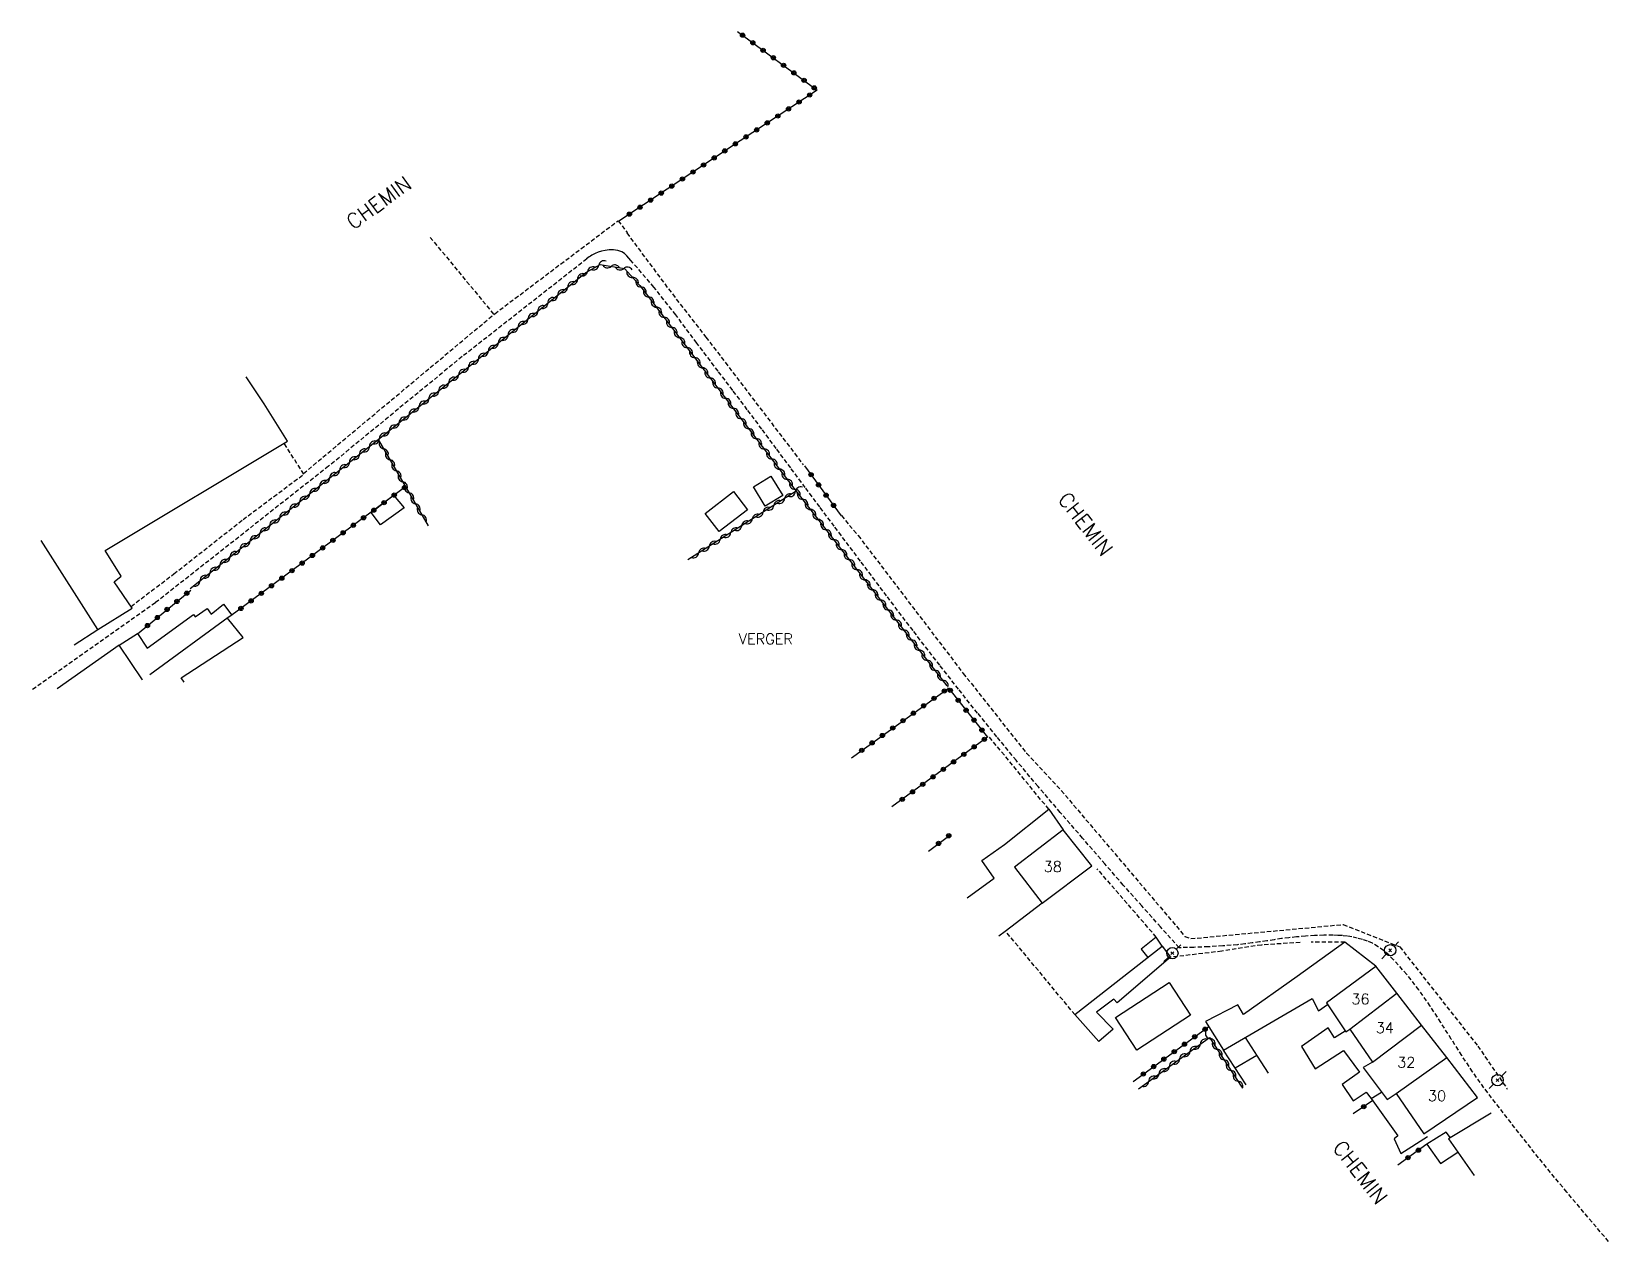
# Model space of a CAD drawing. Header units: millimetres. Extents: x 128208 to 129000, y 141060 to 142000.
# Drawn here: x 128528.6 to 128714.7, y 141478.1 to 141620.9 of the extents above; entities that cross this region are included whole.
import ezdxf
from ezdxf.enums import TextEntityAlignment as Align

# ---------------------------------------------------------------- set-up
doc = ezdxf.new("R2010")
doc.units = ezdxf.units.MM
doc.linetypes.add('DASHED', pattern=[0.75, 0.5, -0.25])
doc.layers.get('0').update_dxf_attribs({"linetype": 'CONTINUOUS'})
for name, color, linetype in [('W0070', 7, 'DASHED'), ('W0101', 7, 'CONTINUOUS'), ('W0104', 1, 'CONTINUOUS'), ('W0112', 1, 'DASHED'), ('W0310', 3, 'CONTINUOUS'), ('W0323', 7, 'CONTINUOUS'), ('W0473', 7, 'CONTINUOUS'), ('W0984', 7, 'CONTINUOUS'), ('W0989', 7, 'CONTINUOUS'), ('W0991', 7, 'CONTINUOUS'), ('W1102', 7, 'CONTINUOUS')]:
    doc.layers.add(name, color=color, linetype=linetype)
doc.styles.get("Standard").update_dxf_attribs({"font": 'romans.shx', "width": 0.85})

msp = doc.modelspace()

# ---------------------------------------------------------------- texts
at = {"layer": 'W0984'}
msp.add_text('VERGER', height=1.25, dxfattribs=at).set_placement((128615.29, 141549.21), align=Align.MIDDLE_CENTER)
at = {"layer": 'W0989'}
for rotation, p in [(36.0582, (128569.6, 141600.69)), (307.7692, (128653, 141562.76)), (307.7692, (128685.41, 141486.27))]:
    msp.add_text('CHEMIN', height=1.75, rotation=rotation, dxfattribs=at).set_placement(p, align=Align.MIDDLE_CENTER)
at = {"layer": 'W0991'}
for s, p in [('38', (128649.14, 141522.35)), ('36', (128685.44, 141506.73)), ('34', (128688.32, 141503.34)), ('32', (128690.85, 141499.26)), ('30', (128694.48, 141495.31))]:
    msp.add_text(s, height=1.25, dxfattribs=at).set_placement(p, align=Align.MIDDLE_CENTER)

# ---------------------------------------------------------------- blocks, each defined once
blk = doc.blocks.new('T473')
for p, q in [((-0.166667, 0.166667), (0.166667, -0.166667)), ((-0.166667, -0.166667), (0.166667, 0.166667)), ((0.500001, 0.500001), (1.000002, 1.000002)), ((-1.000002, -1.000002), (-0.500001, -0.500001))]:
    blk.add_line(p, q)
blk.add_ellipse((0, 0), major_axis=(0.471405, 0.471405), ratio=1, start_param=5.4977871438, end_param=11.780972451)
blk = doc.blocks.new('t310o')
at = {"color": 0, "linetype": 'Continuous'}
for centre, start, end in [((-0.5, 0.38), 216.8699, 323.1304), ((0.5, -0.37), 36.8699, 143.1303)]:
    blk.add_arc(centre, 0.625, start, end, dxfattribs=at)
blk = doc.blocks.new('t323o')
at = {"color": 0, "linetype": 'Continuous'}
for radius in [0.25, 0.15]:
    blk.add_circle((0, 0), radius, dxfattribs=at)

# ---------------------------------------------------------------- linework, layer by layer
at = {"layer": 'W0070'}
for points in [[(128594.15, 141594.05), (128579.46, 141582.53), (128563.69, 141569.58), (128543.26, 141553.49), (128528.64, 141543.15)], [(128664.05, 141512.78), (128661.85, 141515.24), (128659.65, 141517.71), (128657.46, 141520.18), (128655.29, 141522.67), (128652.65, 141525.71), (128650.02, 141528.75), (128647.4, 141531.81), (128644.82, 141534.89), (128642.53, 141537.68), (128640.26, 141540.47), (128638.02, 141543.29), (128635.8, 141546.12), (128632.65, 141550.19), (128629.54, 141554.29), (128626.45, 141558.4), (128623.36, 141562.5), (128621.64, 141564.79), (128619.93, 141567.08), (128618.22, 141569.38), (128616.52, 141571.67), (128614.81, 141573.97), (128613.1, 141576.26), (128611.38, 141578.54), (128609.64, 141580.81), (128607.14, 141584.12), (128604.65, 141587.44), (128602.08, 141590.71), (128599.37, 141593.86), (128599.13, 141594.14), (128598.89, 141594.43), (128598.61, 141594.7), (128598.28, 141594.9), (128597.8, 141595.05), (128597.3, 141595.11), (128596.81, 141595.1), (128596.32, 141595.05), (128595.91, 141594.97), (128595.51, 141594.84), (128595.13, 141594.67), (128594.76, 141594.49), (128594.6, 141594.39), (128594.44, 141594.29), (128594.29, 141594.17), (128594.14, 141594.05)], [(128714.71, 141478.12), (128709.78, 141483.95), (128706.46, 141488), (128703.21, 141492.11), (128700.02, 141496.26), (128698.67, 141498.14), (128697.4, 141500.06), (128696.16, 141502.01), (128694.93, 141503.96), (128693.67, 141505.9), (128692.34, 141507.8), (128690.91, 141509.63), (128689.36, 141511.37), (128688.79, 141511.93), (128688.18, 141512.44), (128687.54, 141512.9), (128686.85, 141513.3), (128686.27, 141513.56), (128685.67, 141513.76), (128685.06, 141513.92), (128684.44, 141514.05), (128683.89, 141514.14), (128683.32, 141514.21), (128682.76, 141514.24), (128682.2, 141514.26), (128681.12, 141514.26), (128680.04, 141514.22), (128678.96, 141514.14), (128677.89, 141514.05), (128677.01, 141513.96), (128676.14, 141513.85), (128675.27, 141513.73), (128674.4, 141513.59), (128673.54, 141513.46), (128672.67, 141513.34), (128671.8, 141513.23), (128670.92, 141513.14), (128669.21, 141513), (128667.49, 141512.89), (128665.77, 141512.82), (128664.05, 141512.78)]]:
    msp.add_lwpolyline(points, dxfattribs=at)
at = {"layer": 'W0101'}
for points in [[(128533.69, 141548.51), (128536.45, 141550.32), (128529.78, 141560.81), (128529.78, 141560.81)], [(128541.73, 141544.39), (128541.73, 141544.39), (128539, 141548.49), (128531.68, 141543.32)], [(128650.36, 141526.68), (128644.61, 141522.28), (128647.87, 141518.02)], [(128653.74, 141522.46), (128650.35, 141526.67)], [(128647.87, 141518.02), (128653.74, 141522.46)], [(128687.27, 141510.58), (128681.43, 141506.27), (128683.71, 141502.87), (128684.18, 141503.18)], [(128689.73, 141507.41), (128687.27, 141510.6)], [(128692.66, 141503.63), (128689.73, 141507.41)], [(128684.18, 141503.18), (128686.85, 141499.27)], [(128695.62, 141499.81), (128692.66, 141503.63)], [(128686.85, 141499.27), (128685.78, 141498.64), (128688.58, 141494.89), (128689.66, 141495.6)], [(128699.25, 141495.11), (128695.62, 141499.81)], [(128689.66, 141495.6), (128689.66, 141495.6), (128692.93, 141490.82), (128699.25, 141495.11)], [(128700.88, 141493.25), (128695.84, 141490.22), (128698.88, 141485.91)]]:
    msp.add_lwpolyline(points, dxfattribs=at)
at = {"layer": 'W0104'}
for points in [[(128536.45, 141550.32), (128540.52, 141552.85), (128538.41, 141555.95), (128539.2, 141556.62), (128537.32, 141559.66), (128558.86, 141572.54), (128556.09, 141576.95), (128553.98, 141580.14)], [(128539, 141548.49), (128541.14, 141549.86), (128542.3, 141548.14), (128547.76, 141552.09), (128547.94, 141551.83), (128549.35, 141552.81), (128549.83, 141552.15), (128551.31, 141553.32), (128552.27, 141552), (128551.86, 141551.73), (128542.6, 141544.97)], [(128546.64, 141544.12), (128546.3, 141544.61), (128553.62, 141549.4), (128551.76, 141551.66)], [(128639.05, 141518.65), (128642.21, 141521), (128640.77, 141523.06), (128643.43, 141524.94), (128648.66, 141529.12), (128650.36, 141526.68)], [(128647.87, 141518.02), (128643.51, 141514.7), (128642.76, 141514.16)], [(128662.03, 141512.95), (128661.34, 141514.04), (128659.58, 141512.62), (128660.37, 141511.64)], [(128687.27, 141510.6), (128683.61, 141513.44), (128677.97, 141509.37), (128671.64, 141504.91), (128670.96, 141506.05), (128667.17, 141504.09), (128669.3, 141500.7), (128679.74, 141506.78), (128680.48, 141505.35), (128681.55, 141506.1)], [(128683.66, 141502.94), (128682.39, 141502.13), (128681.65, 141503.34), (128678.47, 141501.13), (128680.11, 141498.49), (128683.43, 141500.64), (128685.32, 141498.1), (128683.27, 141496.63), (128684.6, 141494.72), (128686.13, 141495.73), (128686.72, 141495.01), (128687.93, 141495.75)], [(128671.96, 141496.6), (128669.3, 141500.7)], [(128671.86, 141502.2), (128673.25, 141500), (128674.56, 141497.98)], [(128673.2, 141500.08), (128670.68, 141498.57)], [(128686.72, 141495.01), (128689.86, 141490.6), (128689.42, 141490.25), (128690.19, 141488.51), (128693.37, 141490.52)], [(128696.06, 141490.36), (128695.56, 141491.01), (128693.26, 141489.62), (128694.87, 141487.32), (128696.95, 141488.64)]]:
    msp.add_lwpolyline(points, dxfattribs=at)
for points in [[(128615.88, 141568.42), (128617.29, 141566.13), (128615.22, 141564.86), (128613.82, 141567.16)], [(128568.73, 141564.13), (128571.35, 141566.16), (128572.62, 141564.67), (128569.83, 141562.68)], [(128613.13, 141564.45), (128609.77, 141561.87), (128608.11, 141564.02), (128611.47, 141566.61)], [(128663.03, 141511.65), (128656.73, 141506.29), (128656.33, 141506.73), (128654.31, 141505.18), (128656.27, 141503.19), (128654.57, 141501.7), (128651.75, 141504.89), (128662.05, 141512.96)], [(128665.39, 141504.82), (128659.06, 141500.7), (128656.56, 141504.54), (128662.89, 141508.66)]]:
    msp.add_lwpolyline(points, close=True, dxfattribs=at)
at = {"layer": 'W0112'}
for points in [[(128560.73, 141568.73), (128583.29, 141587.57), (128597.85, 141598.55), (128598.94, 141597.16), (128598.88, 141597.11), (128603.8, 141590.5), (128608.21, 141584.83), (128619.7, 141569.76)], [(128575.68, 141596.59), (128583.2, 141587.5)], [(128540.38, 141553.05), (128545.43, 141556.88), (128553.6, 141563.3), (128560.77, 141568.65), (128558.44, 141572.29)], [(128624.2, 141563.76), (128626.18, 141561.4), (128638.57, 141545.15), (128646.03, 141535.73), (128646.04, 141535.74), (128650.15, 141531.32), (128664.74, 141514.12), (128665.45, 141513.85), (128683.42, 141515.52), (128690.08, 141512.88), (128699.29, 141501.18), (128702.77, 141496.1), (128702.77, 141496.1)], [(128648.66, 141529.12), (128641.6, 141537.72)], [(128661.34, 141514.04), (128654.39, 141522.08)], [(128651.75, 141504.89), (128643.57, 141514.74)], [(128678.32, 141513.41), (128673.75, 141513.1), (128669.08, 141512.37), (128663.03, 141511.65)], [(128683.62, 141513.44), (128679.63, 141513.42)]]:
    msp.add_lwpolyline(points, dxfattribs=at)
at = {"layer": 'W0310'}
for points in [[(128547.36, 141555.15), (128569.55, 141572.75), (128594.04, 141592.44), (128595.72, 141593.38), (128598.59, 141592.9), (128600.42, 141590.92), (128618.71, 141566.85), (128636.66, 141543.68)], [(128569.55, 141572.75), (128575.44, 141562.56)], [(128618.85, 141566.63), (128606.09, 141558.56)], [(128659.24, 141496.15), (128667.64, 141502.19), (128671.45, 141496.33)]]:
    msp.add_lwpolyline(points, dxfattribs=at)
at = {"layer": 'W0323'}
for points in [[(128611.95, 141620.87), (128621.35, 141613.97), (128612.25, 141607.99), (128597.94, 141598.5)], [(128619.84, 141569.65), (128624.17, 141563.75)], [(128572.75, 141567.14), (128562.25, 141559.4), (128552.14, 141551.92)], [(128541.16, 141549.83), (128547.43, 141554.98)], [(128625.38, 141535.2), (128636.83, 141543.42)], [(128636.83, 141543.42), (128641.43, 141537.63), (128630.17, 141529.4)], [(128634.47, 141524.19), (128637.14, 141526.19)], [(128658.61, 141496.99), (128667.55, 141503.49)], [(128686.89, 141494.75), (128684.59, 141493.18)], [(128693.26, 141489.6), (128689.85, 141487.12)]]:
    msp.add_lwpolyline(points, dxfattribs=at)
at = {"layer": 'W1102'}
for points in [[(128684.18, 141503.18), (128689.73, 141507.41)], [(128686.85, 141499.27), (128692.66, 141503.63)], [(128689.66, 141495.6), (128695.62, 141499.81)]]:
    msp.add_lwpolyline(points, dxfattribs=at)

# ---------------------------------------------------------------- block references
at = {"layer": 'W0310'}
for p, rotation in [((128595.57, 141593.29), 28.99972033416887), ((128597.03, 141593.16), 350.4955533149265), ((128593.07, 141591.66), 38.81499764781766), ((128594.26, 141592.57), 28.99972033416887), ((128598.51, 141592.91), 350.4955533149265), ((128599.55, 141591.85), 312.747787123302), ((128600.55, 141590.74), 307.2395427076599), ((128590.73, 141589.78), 38.81499764781766), ((128591.9, 141590.72), 38.81499764781766), ((128601.46, 141589.54), 307.2395427076599), ((128588.39, 141587.9), 38.81499764781766), ((128589.56, 141588.84), 38.81499764781766), ((128602.37, 141588.35), 307.2395427076599), ((128603.28, 141587.16), 307.2395427076599), ((128586.05, 141586.02), 38.81499764781766), ((128587.22, 141586.96), 38.81499764781766), ((128604.18, 141585.96), 307.2395427076599), ((128583.72, 141584.14), 38.81499764781766), ((128584.88, 141585.08), 38.81499764781766), ((128605.09, 141584.77), 307.2395427076599), ((128606, 141583.57), 307.2395427076599), ((128581.38, 141582.26), 38.81499764781766), ((128582.55, 141583.2), 38.81499764781766), ((128606.91, 141582.38), 307.2395427076599), ((128579.04, 141580.38), 38.81499764781766), ((128580.21, 141581.32), 38.81499764781766), ((128607.82, 141581.19), 307.2395427076599), ((128608.72, 141579.99), 307.2395427076599), ((128576.7, 141578.5), 38.81499764781766), ((128577.87, 141579.44), 38.81499764781766), ((128609.63, 141578.8), 307.2395427076599), ((128574.36, 141576.62), 38.81499764781766), ((128575.53, 141577.56), 38.81499764781766), ((128610.54, 141577.6), 307.2395427076599), ((128611.45, 141576.41), 307.2395427076599), ((128572.03, 141574.74), 38.81499764781766), ((128573.2, 141575.68), 38.81499764781766), ((128612.35, 141575.21), 307.2395427076599), ((128613.26, 141574.02), 307.2395427076599), ((128569.69, 141572.86), 38.81499764781766), ((128570.86, 141573.8), 38.81499764781766), ((128614.17, 141572.83), 307.2395427076599), ((128567.34, 141570.99), 38.40515640505598), ((128568.52, 141571.92), 38.40515640505598), ((128570.19, 141571.65), 300.035862929965), ((128570.94, 141570.35), 300.035862929965), ((128615.08, 141571.63), 307.2395427076599), ((128615.99, 141570.44), 307.2395427076599), ((128564.99, 141569.13), 38.40515640505598), ((128566.16, 141570.06), 38.40515640505598), ((128571.69, 141569.05), 300.035862929965), ((128616.89, 141569.24), 307.2395427076599), ((128562.64, 141567.27), 38.40515640505598), ((128563.81, 141568.2), 38.40515640505598), ((128572.44, 141567.75), 300.035862929965), ((128617.8, 141568.05), 307.2395427076599), ((128618.71, 141566.86), 307.2395427076599), ((128560.29, 141565.4), 38.40515640505598), ((128561.46, 141566.33), 38.40515640505598), ((128573.19, 141566.45), 300.035862929965), ((128573.94, 141565.15), 300.035862929965), ((128616.23, 141564.97), 212.3269101753204), ((128617.5, 141565.77), 212.3269101753204), ((128618.76, 141566.58), 212.3269101753204), ((128619.63, 141565.67), 307.7565272510432), ((128557.94, 141563.54), 38.40515640505598), ((128559.11, 141564.47), 38.40515640505598), ((128574.69, 141563.86), 300.035862929965), ((128613.69, 141563.37), 212.3269101753204), ((128614.96, 141564.17), 212.3269101753204), ((128620.55, 141564.48), 307.7565272510432), ((128621.46, 141563.3), 307.7565272510432), ((128555.59, 141561.67), 38.40515640505598), ((128556.76, 141562.61), 38.40515640505598), ((128611.16, 141561.76), 212.3269101753204), ((128612.43, 141562.57), 212.3269101753204), ((128622.38, 141562.11), 307.7565272510432), ((128553.23, 141559.81), 38.40515640505598), ((128554.41, 141560.74), 38.40515640505598), ((128607.36, 141559.36), 212.3269101753204), ((128608.62, 141560.16), 212.3269101753204), ((128609.89, 141560.96), 212.3269101753204), ((128623.3, 141560.93), 307.7565272510432), ((128624.22, 141559.74), 307.7565272510432), ((128550.88, 141557.95), 38.40515640505598), ((128552.06, 141558.88), 38.40515640505598), ((128625.14, 141558.55), 307.7565272510432), ((128626.06, 141557.37), 307.7565272510432), ((128548.53, 141556.08), 38.40515640505598), ((128549.71, 141557.02), 38.40515640505598), ((128626.97, 141556.18), 307.7565272510432), ((128627.89, 141555), 307.7565272510432), ((128628.81, 141553.81), 307.7565272510432), ((128629.73, 141552.62), 307.7565272510432), ((128630.65, 141551.44), 307.7565272510432), ((128631.57, 141550.25), 307.7565272510432), ((128632.49, 141549.07), 307.7565272510432), ((128633.4, 141547.88), 307.7565272510432), ((128634.32, 141546.69), 307.7565272510432), ((128635.24, 141545.51), 307.7565272510432), ((128636.16, 141544.32), 307.7565272510432), ((128667.72, 141502.06), 303.0203807658112), ((128665.33, 141500.53), 35.75024251787205), ((128666.54, 141501.4), 35.75024251787205), ((128668.54, 141500.8), 303.0203807658112), ((128669.35, 141499.55), 303.0203807658112), ((128661.67, 141497.9), 35.75024251787205), ((128662.89, 141498.78), 35.75024251787205), ((128664.11, 141499.65), 35.75024251787205), ((128670.17, 141498.29), 303.0203807658112), ((128660.46, 141497.02), 35.75024251787205), ((128670.99, 141497.03), 303.0203807658112)]:
    msp.add_blockref('t310o', p, dxfattribs=dict(at, rotation=rotation))
at = {"layer": 'W0323'}
for p, rotation in [((128612.54, 141620.44), 323.7423850288784), ((128613.75, 141619.55), 323.7423850288784), ((128614.96, 141618.66), 323.7423850288784), ((128616.17, 141617.78), 323.7423850288784), ((128617.38, 141616.89), 323.7423850288784), ((128618.59, 141616), 323.7423850288784), ((128619.8, 141615.12), 323.7423850288784), ((128621, 141614.23), 323.7423850288784), ((128619.21, 141612.56), 213.3253263332125), ((128620.46, 141613.39), 213.3253263332125), ((128615.45, 141610.09), 213.3253263332125), ((128616.7, 141610.91), 213.3253263332125), ((128617.96, 141611.74), 213.3253263332125), ((128612.94, 141608.44), 213.3253263332125), ((128614.2, 141609.27), 213.3253263332125), ((128610.44, 141606.79), 213.5466525773223), ((128611.69, 141607.62), 213.5466525773223), ((128607.94, 141605.13), 213.5466525773223), ((128609.19, 141605.96), 213.5466525773223), ((128604.19, 141602.64), 213.5466525773223), ((128605.44, 141603.47), 213.5466525773223), ((128606.69, 141604.3), 213.5466525773223), ((128601.69, 141600.98), 213.5466525773223), ((128602.94, 141601.81), 213.5466525773223), ((128599.19, 141599.33), 213.5466525773223), ((128600.44, 141600.15), 213.5466525773223), ((128620.62, 141568.59), 306.2138558207067), ((128621.51, 141567.38), 306.2138558207067), ((128570.24, 141565.29), 216.3895608105794), ((128571.44, 141566.18), 216.3895608105794), ((128572.65, 141567.07), 216.3895608105794), ((128622.39, 141566.17), 306.2138558207067), ((128567.82, 141563.51), 216.3895608105794), ((128569.03, 141564.4), 216.3895608105794), ((128623.28, 141564.96), 306.2138558207067), ((128565.41, 141561.73), 216.3895608105794), ((128566.61, 141562.62), 216.3895608105794), ((128562.99, 141559.95), 216.3895608105794), ((128564.2, 141560.84), 216.3895608105794), ((128560.58, 141558.16), 216.5154314040705), ((128561.78, 141559.06), 216.5154314040705), ((128558.17, 141556.38), 216.5154314040705), ((128559.37, 141557.27), 216.5154314040705), ((128546.96, 141554.6), 39.41664666485136), ((128555.76, 141554.59), 216.5154314040705), ((128556.96, 141555.49), 216.5154314040705), ((128544.64, 141552.69), 39.41664666485136), ((128545.8, 141553.64), 39.41664666485136), ((128553.35, 141552.81), 216.5154314040705), ((128554.55, 141553.7), 216.5154314040705), ((128542.32, 141550.79), 39.41664666485136), ((128543.48, 141551.74), 39.41664666485136), ((128636.35, 141543.07), 35.68845182121686), ((128637.04, 141543.15), 308.5388215058118), ((128633.91, 141541.32), 35.68845182121686), ((128635.13, 141542.2), 35.68845182121686), ((128637.98, 141541.97), 308.5388215058118), ((128631.47, 141539.57), 35.68845182121686), ((128632.69, 141540.45), 35.68845182121686), ((128638.91, 141540.8), 308.5388215058118), ((128639.85, 141539.63), 308.5388215058118), ((128629.04, 141537.82), 35.68845182121686), ((128630.26, 141538.7), 35.68845182121686), ((128640.78, 141538.45), 308.5388215058118), ((128626.6, 141536.07), 35.68845182121686), ((128627.82, 141536.95), 35.68845182121686), ((128638.65, 141535.6), 216.1471518221043), ((128639.86, 141536.48), 216.1471518221043), ((128641.07, 141537.37), 216.1471518221043), ((128636.23, 141533.83), 216.1471518221043), ((128637.44, 141534.71), 216.1471518221043), ((128633.8, 141532.06), 216.1471518221043), ((128635.01, 141532.94), 216.1471518221043), ((128631.38, 141530.29), 216.1471518221043), ((128632.59, 141531.17), 216.1471518221043), ((128635.67, 141525.09), 36.79611937014874), ((128636.87, 141525.99), 36.79611937014874), ((128665.89, 141502.28), 35.99838835612675), ((128667.11, 141503.17), 35.99838835612675), ((128663.47, 141500.52), 35.99838835612675), ((128664.68, 141501.4), 35.99838835612675), ((128661.04, 141498.76), 35.99838835612675), ((128662.25, 141499.64), 35.99838835612675), ((128659.83, 141497.88), 35.99838835612675), ((128685.83, 141494.03), 214.3295441727005), ((128691.06, 141488.01), 216.0661694171135), ((128692.28, 141488.89), 216.0661694171135)]:
    msp.add_blockref('t323o', p, dxfattribs=dict(at, rotation=rotation))
at = {"layer": 'W0473'}
for p in [(128663.25, 141512.14), (128688.95, 141512.48), (128701.62, 141497.16)]:
    msp.add_blockref('T473', p, dxfattribs=at)

msp.set_redraw_order([(e.dxf.handle, doc.entitydb.next_handle()) for e in msp.query("TEXT MTEXT ATTDEF DIMENSION ARC_DIMENSION")])  # texts and dimensions are drawn at this point

doc.saveas('drawing.dxf')
